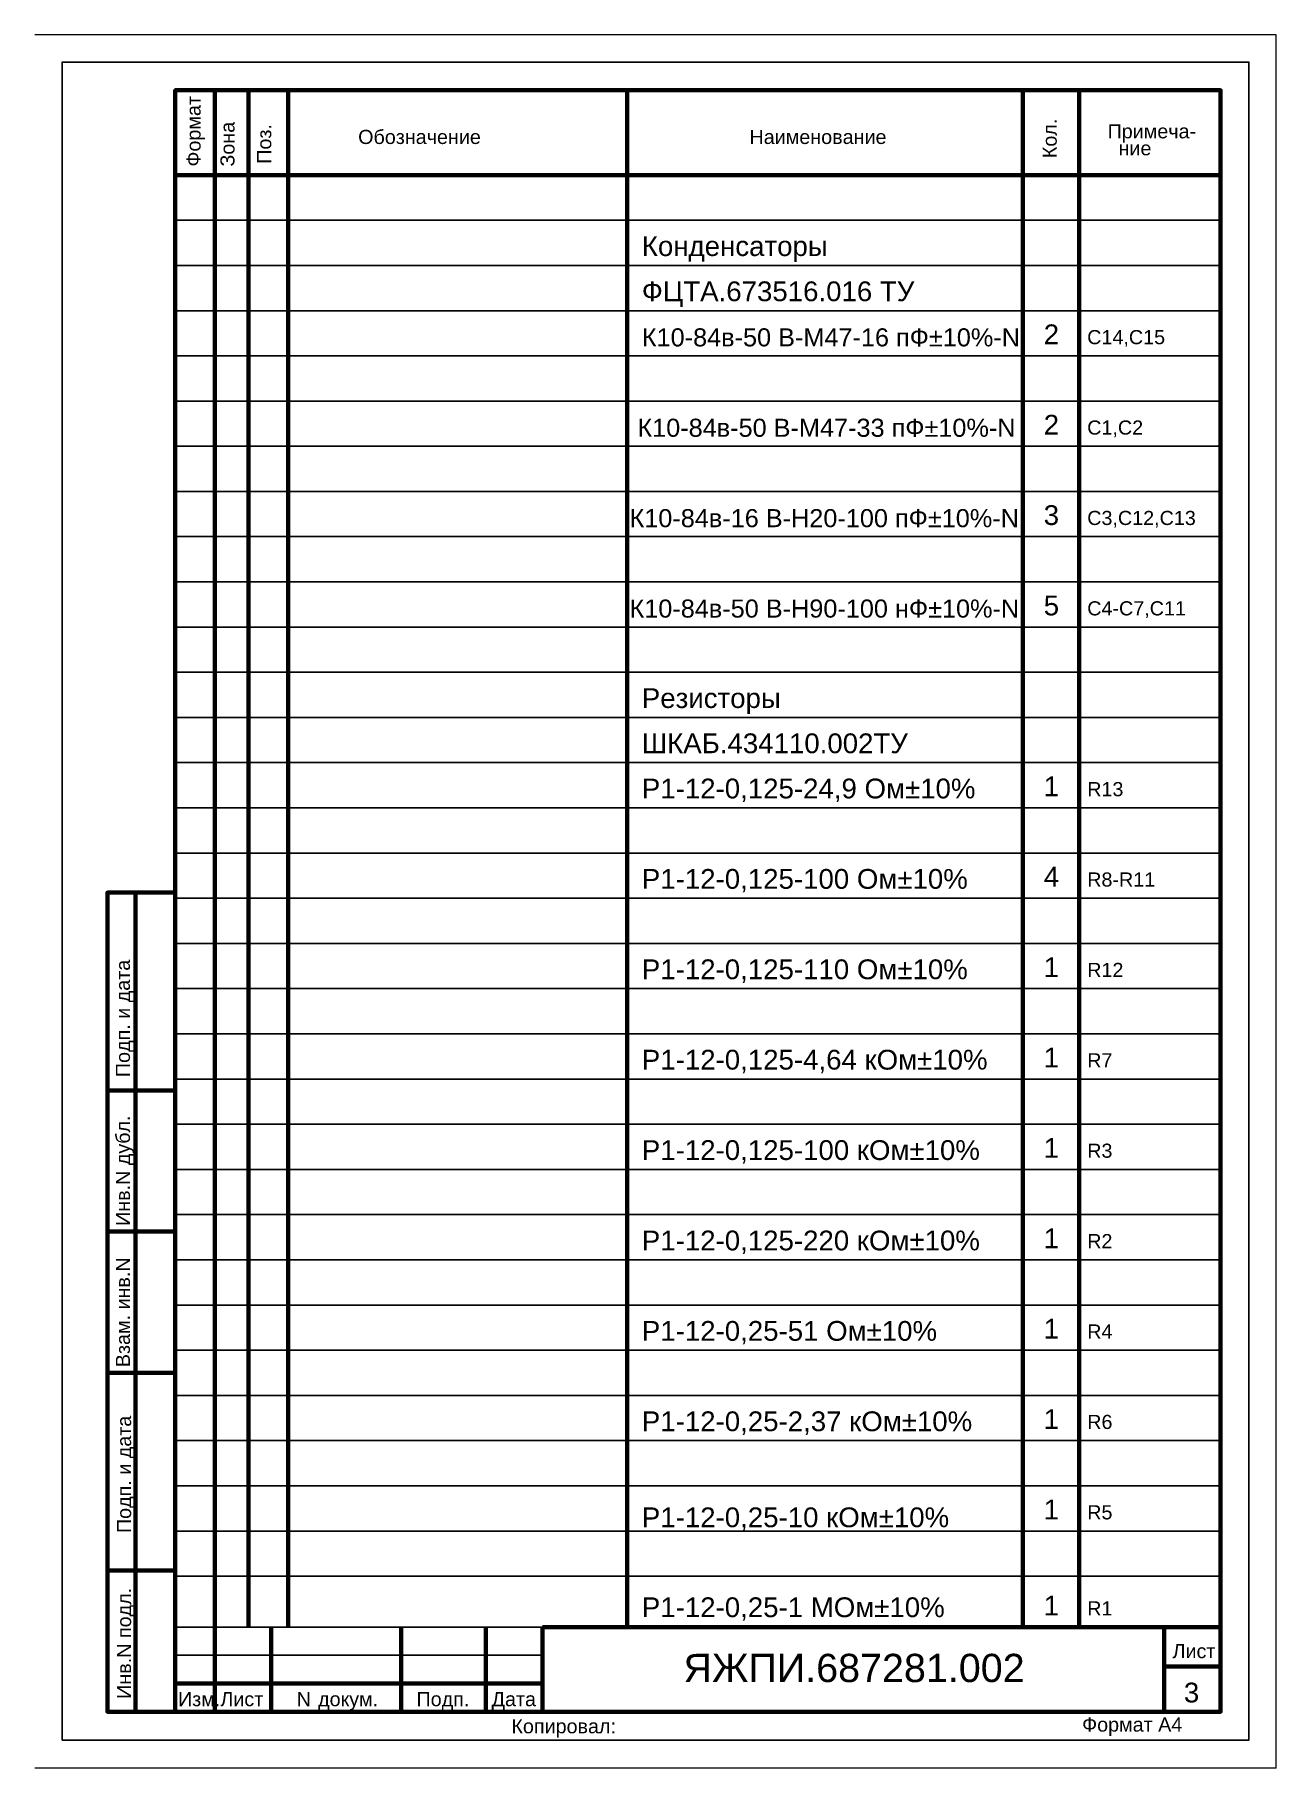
# Model space of a CAD drawing. Header units: millimetres. Extents: x 616 to 3040, y 265 to 2725.
# Drawn here: x 2381.2 to 2600.9, y 1149.4 to 1456.3 of the extents above; entities that cross this region are included whole.
import ezdxf

# ---------------------------------------------------------------- set-up
doc = ezdxf.new("R2010")
doc.units = ezdxf.units.MM
doc.layers.add('OSN', color=7, linetype='Continuous', lineweight=60)
doc.layers.add('КА тонкая', color=7, linetype='Continuous', lineweight=15)
doc.layers.add('Text', color=140, linetype='Continuous')
doc.layers.add('TONK', color=7, linetype='Continuous')
doc.styles.get("Standard").update_dxf_attribs({"font": 'arial.ttf'})

msp = doc.modelspace()

# ---------------------------------------------------------------- texts
at = {"layer": 'Text', "color": 0, "insert": (2495.9776, 1169.67939), "char_height": 5, "attachment_point": 1}
msp.add_mtext('ЯЖПИ.687281.002', dxfattribs=at)
at = {"layer": 'TONK'}
for s, p in [('Формат', (2410.52141, 1432.91346)), ('Зона', (2416.52141, 1432.91346)), ('Поз.', (2423.02141, 1433.41346)), ('Кол.', (2562.02141, 1434.41346)), ('Инв.N дубл.       Подп. и дата', (2398.02141, 1245.41346)), ('Взам. инв.N', (2398.02141, 1220.41346)), ('Инв.N подл.          Подп. и дата', (2398.22141, 1161.71346))]:
    msp.add_text(s, height=2.5, rotation=90, dxfattribs=at).set_placement(p)
for s, height, p in [('    Обозначение                                                 Наименование', 2.5, (2434.52141, 1436.91346)), ('Примеча-', 2.5, (2571.02141, 1437.91346)), ('  ние', 2.5, (2571.02141, 1434.91346)), ('Конденсаторы', 3.5, (2488.60515, 1417.0884)), ('ФЦТА.673516.016 ТУ', 3.5, (2488.60515, 1409.0884)), ('К10-84в-50 В-М47-16 пФ%%P10%%%-N', 3.2, (2488.60515, 1401.0884)), ('2', 3.5, (2559.72255, 1401.47767)), ('С14,С15', 2.5, (2567.41912, 1401.47767)), ('К10-84в-50 В-М47-33 пФ%%P10%%%-N', 3.2, (2487.82339, 1385.0884)), ('2', 3.5, (2559.72255, 1385.47767)), ('С1,С2', 2.5, (2567.41912, 1385.47767)), ('К10-84в-16 В-Н20-100 пФ%%P10%%%-N', 3.2, (2486.42779, 1369.0884)), ('3', 3.5, (2559.72255, 1369.47767)), ('С3,С12,С13', 2.5, (2567.41912, 1369.47767)), ('К10-84в-50 В-Н90-100 нФ%%P10%%%-N', 3.2, (2486.42779, 1353.0884)), ('5', 3.5, (2559.72255, 1353.47767)), ('С4-С7,С11', 2.5, (2567.41912, 1353.47767)), ('Резисторы', 3.5, (2488.60515, 1337.0884)), ('ШКАБ.434110.002ТУ', 3.5, (2488.60515, 1329.0884)), ('Р1-12-0,125-24,9 Ом%%P10%%%', 3.5, (2488.60515, 1321.0884)), ('1', 3.5, (2559.72255, 1321.47767)), ('R13', 2.5, (2567.41912, 1321.47767)), ('Р1-12-0,125-100 Ом%%P10%%%', 3.5, (2488.60515, 1305.0884)), ('4', 3.5, (2559.72255, 1305.47767)), ('R8-R11', 2.5, (2567.41912, 1305.47767)), ('Р1-12-0,125-110 Ом%%P10%%%', 3.5, (2488.60515, 1289.0884)), ('1', 3.5, (2559.72255, 1289.47767)), ('R12', 2.5, (2567.41912, 1289.47767)), ('Р1-12-0,125-4,64 кОм%%P10%%%', 3.5, (2488.60515, 1273.0884)), ('1', 3.5, (2559.72255, 1273.47767)), ('R7', 2.5, (2567.41912, 1273.47767)), ('Р1-12-0,125-100 кОм%%P10%%%', 3.5, (2488.60515, 1257.0884)), ('1', 3.5, (2559.72255, 1257.47767)), ('R3', 2.5, (2567.41912, 1257.47767)), ('Р1-12-0,125-220 кОм%%P10%%%', 3.5, (2488.60515, 1241.0884)), ('1', 3.5, (2559.72255, 1241.47767)), ('R2', 2.5, (2567.41912, 1241.47767)), ('Р1-12-0,25-51 Ом%%P10%%%', 3.5, (2488.60515, 1225.0884)), ('1', 3.5, (2559.72255, 1225.47767)), ('R4', 2.5, (2567.41912, 1225.47767)), ('Р1-12-0,25-2,37 кОм%%P10%%%', 3.5, (2488.60515, 1209.0884)), ('1', 3.5, (2559.72255, 1209.47767)), ('R6', 2.5, (2567.41912, 1209.47767)), ('1', 3.5, (2559.72255, 1193.47767)), ('Р1-12-0,25-10 кОм%%P10%%%', 3.5, (2488.60515, 1192.0884)), ('R5', 2.5, (2567.41912, 1193.47767)), ('Р1-12-0,25-1 МОм%%P10%%%', 3.5, (2488.60515, 1176.172)), ('1', 3.5, (2559.72255, 1176.47767)), ('R1', 2.5, (2567.41912, 1176.47767)), ('Лист', 2.5, (2582.52141, 1168.91346)), ('3', 3.5, (2584.52625, 1161.07885)), ('Изм.', 2.5, (2406.52141, 1160.41346)), ('Лист          докум.       Подп.', 2.5, (2414.02141, 1160.41346)), ('N', 2.5, (2427.52141, 1160.41346)), ('Дата', 2.5, (2462.02141, 1160.41346)), ('Копировал:', 2.5, (2465.52141, 1155.61346)), ('Формат A4', 2.5, (2566.52141, 1155.91346))]:
    msp.add_text(s, height=height, dxfattribs=at).set_placement(p)

# ---------------------------------------------------------------- linework, layer by layer
at = {"layer": 'OSN'}
for p, q in [((2413.02141, 1174.41346), (2413.02141, 1446.41346)), ((2419.02141, 1446.41346), (2419.02141, 1174.41346)), ((2426.02141, 1446.41346), (2426.02141, 1174.41346)), ((2486.02141, 1446.41346), (2486.02141, 1174.41346)), ((2556.02141, 1446.41346), (2556.02141, 1174.41346)), ((2566.02141, 1446.41346), (2566.02141, 1174.41346)), ((2413.02141, 1174.41346), (2413.02141, 1159.41346)), ((2423.02141, 1174.41346), (2423.02141, 1159.41346)), ((2446.02141, 1174.41346), (2446.02141, 1159.41346)), ((2461.02141, 1174.41346), (2461.02141, 1159.41346)), ((2471.02141, 1174.41346), (2591.02141, 1174.41346)), ((2471.02141, 1174.41346), (2471.02141, 1159.41346)), ((2581.02141, 1174.41346), (2581.02141, 1159.41346)), ((2581.02141, 1167.41346), (2591.02141, 1167.41346)), ((2406.02141, 1164.41346), (2471.02141, 1164.41346))]:
    msp.add_line(p, q, dxfattribs=at)
for points in [[(2406.02141, 1159.41346), (2591.02141, 1159.41346), (2591.02141, 1446.41346), (2406.02141, 1446.41346), (2406.02141, 1159.41346)], [(2406.02141, 1431.41346), (2591.02141, 1431.41346)], [(2406.02141, 1159.41346), (2394.02141, 1159.41346), (2394.02141, 1304.41346), (2406.02141, 1304.41346)], [(2399.02141, 1159.41346), (2399.02141, 1304.41346)], [(2394.02141, 1269.41346), (2406.02141, 1269.41346)], [(2394.02141, 1244.41346), (2406.02141, 1244.41346)], [(2394.02141, 1219.41346), (2406.02141, 1219.41346)], [(2394.02141, 1184.41346), (2406.02141, 1184.41346)]]:
    msp.add_lwpolyline(points, dxfattribs=at)
at = {"layer": 'TONK'}
for p, q in [((2406.02141, 1423.41346), (2591.02141, 1423.41346)), ((2406.02141, 1415.41346), (2591.02141, 1415.41346)), ((2406.02141, 1407.41346), (2591.02141, 1407.41346)), ((2406.02141, 1399.41346), (2591.02141, 1399.41346)), ((2406.02141, 1391.41346), (2591.02141, 1391.41346)), ((2406.02141, 1383.41346), (2591.02141, 1383.41346)), ((2406.02141, 1375.41346), (2591.02141, 1375.41346)), ((2406.02141, 1367.41346), (2591.02141, 1367.41346)), ((2406.02141, 1359.41346), (2591.02141, 1359.41346)), ((2406.02141, 1351.41346), (2591.02141, 1351.41346)), ((2406.02141, 1343.41346), (2591.02141, 1343.41346)), ((2406.02141, 1335.41346), (2591.02141, 1335.41346)), ((2406.02141, 1327.41346), (2591.02141, 1327.41346)), ((2406.02141, 1319.41346), (2591.02141, 1319.41346)), ((2406.02141, 1311.41346), (2591.02141, 1311.41346)), ((2406.02141, 1303.41346), (2591.02141, 1303.41346)), ((2406.02141, 1295.41346), (2591.02141, 1295.41346)), ((2406.02141, 1287.41346), (2591.02141, 1287.41346)), ((2406.02141, 1279.41346), (2591.02141, 1279.41346)), ((2406.02141, 1271.41346), (2591.02141, 1271.41346)), ((2406.02141, 1263.41346), (2591.02141, 1263.41346)), ((2406.02141, 1255.41346), (2591.02141, 1255.41346)), ((2406.02141, 1247.41346), (2591.02141, 1247.41346)), ((2406.02141, 1239.41346), (2591.02141, 1239.41346)), ((2406.02141, 1231.41346), (2591.02141, 1231.41346)), ((2406.02141, 1223.41346), (2591.02141, 1223.41346)), ((2406.02141, 1215.41346), (2591.02141, 1215.41346)), ((2406.02141, 1207.41346), (2591.02141, 1207.41346)), ((2406.02141, 1199.41346), (2591.02141, 1199.41346)), ((2406.02141, 1191.41346), (2591.02141, 1191.41346)), ((2406.02141, 1183.41346), (2591.02141, 1183.41346)), ((2406.02141, 1174.41346), (2471.02141, 1174.41346)), ((2406.02141, 1169.41346), (2471.02141, 1169.41346))]:
    msp.add_line(p, q, dxfattribs=at)
msp.add_lwpolyline([(2386.02141, 1154.41346), (2596.02141, 1154.41346), (2596.02141, 1451.41346), (2386.02141, 1451.41346), (2386.02141, 1154.41346)], dxfattribs=at)
at = {"layer": 'КА тонкая', "ltscale": 20}
for p, q in [((2600.88391, 1456.26375), (2381.15891, 1456.26375)), ((2600.88391, 1149.41346), (2600.88391, 1456.26375)), ((2600.88391, 1149.41346), (2600.88391, 1456.26375)), ((2600.88391, 1149.41346), (2381.15891, 1149.41346))]:
    msp.add_line(p, q, dxfattribs=at)

msp.set_redraw_order([(e.dxf.handle, doc.entitydb.next_handle()) for e in msp.query("TEXT MTEXT ATTDEF DIMENSION ARC_DIMENSION")])  # texts and dimensions are drawn at this point

doc.saveas('drawing.dxf')
